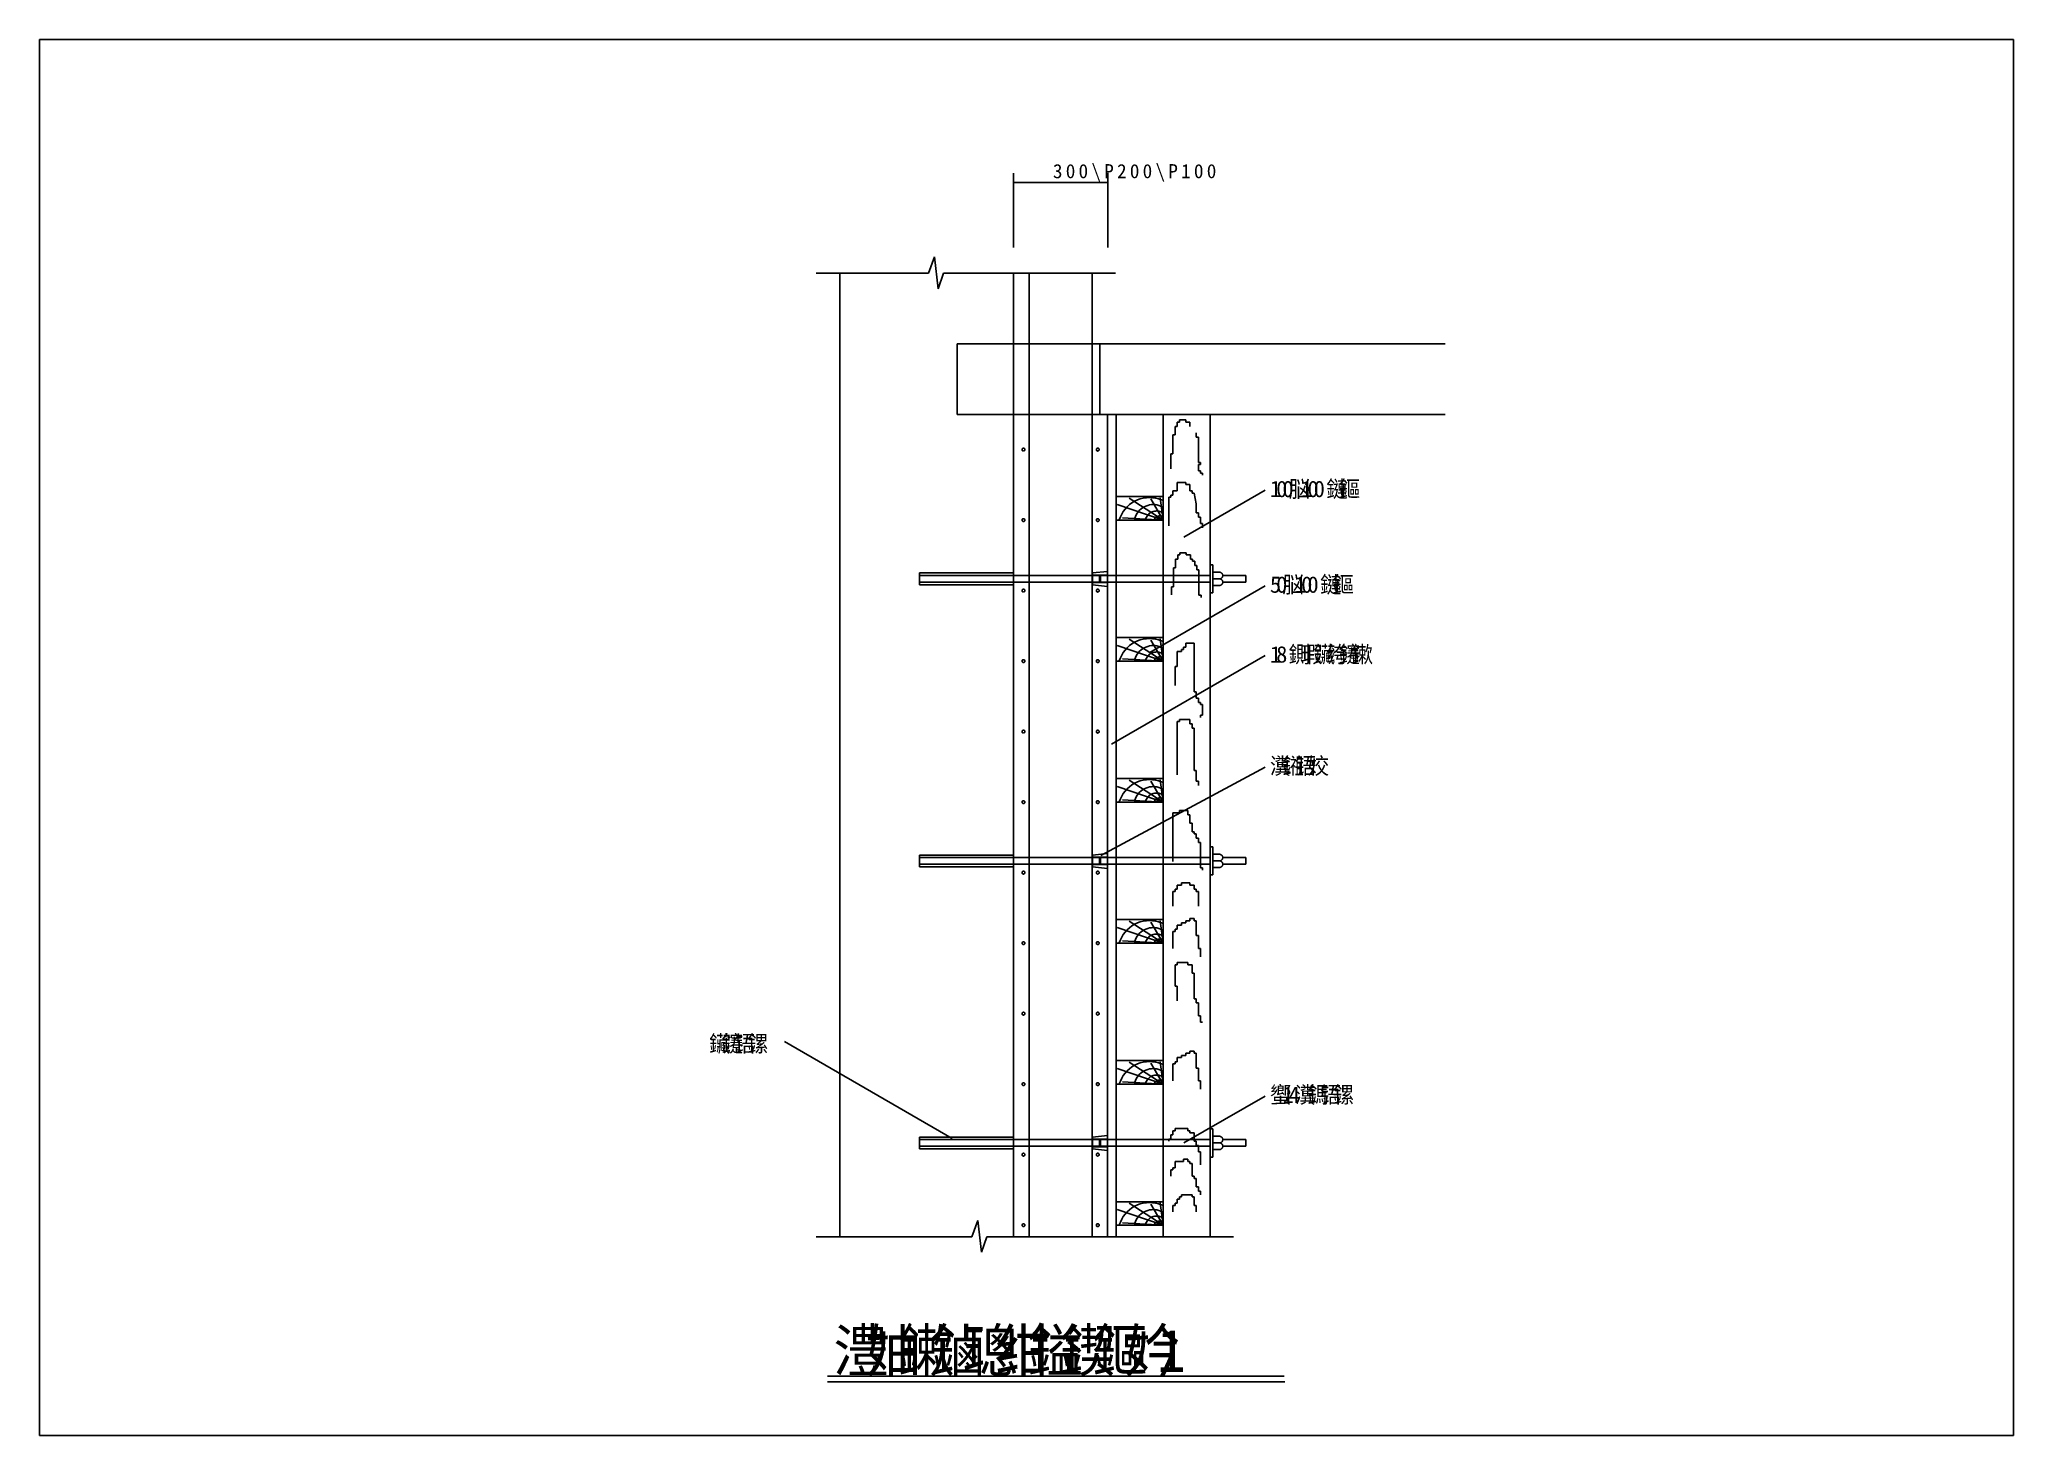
# Model space of a CAD drawing. Header units: metres. Extents: x 0 to 420, y 0 to 297.
import ezdxf

# ---------------------------------------------------------------- set-up
doc = ezdxf.new("R2010")
doc.units = ezdxf.units.M

msp = doc.modelspace()

# ---------------------------------------------------------------- texts
for s, height, p in [('3', 3, (215.62, 267.49)), ('0', 3, (218.35, 267.49)), ('0', 3, (221.07, 267.49)), ('\\', 3, (223.8, 267.49)), ('P', 3, (226.53, 267.49)), ('2', 3, (229.26, 267.49)), ('0', 3, (231.98, 267.49)), ('0', 3, (234.71, 267.49)), ('\\', 3, (237.44, 267.49)), ('P', 3, (240.17, 267.49)), ('1', 3, (242.89, 267.49)), ('0', 3, (245.62, 267.49)), ('0', 3, (248.35, 267.49)), ('1', 3.5, (261.79, 199.63)), ('0', 3.5, (263.12, 199.63)), ('0', 3.5, (264.45, 199.63)), ('脳', 3.5, (265.78, 199.63)), ('1', 3.5, (268.45, 199.63)), ('0', 3.5, (269.78, 199.63)), ('0', 3.5, (271.11, 199.63)), ('鏈', 3.5, (273.77, 199.63)), ('鏂', 3.5, (276.44, 199.63)), ('5', 3.5, (261.79, 179.29)), ('0', 3.5, (263.12, 179.29)), ('脳', 3.5, (264.45, 179.29)), ('1', 3.5, (267.12, 179.29)), ('0', 3.5, (268.45, 179.29)), ('0', 3.5, (269.78, 179.29)), ('鏈', 3.5, (272.44, 179.29)), ('鏂', 3.5, (275.11, 179.29)), ('鍘', 3.5, (265.78, 164.44)), ('瑕', 3.5, (268.45, 164.44)), ('鑶', 3.5, (271.11, 164.44)), ('绔', 3.5, (273.77, 164.44)), ('鑳', 3.5, (276.44, 164.44)), ('鏉', 3.5, (279.1, 164.44)), ('1', 3.5, (261.79, 164.44)), ('8', 3.5, (263.12, 164.44)), ('瀵', 3.5, (261.79, 140.72)), ('鎺', 3.5, (264.45, 140.72)), ('铻', 3.5, (267.12, 140.72)), ('姣', 3.5, (269.78, 140.72)), ('鑶', 3.5, (142.48, 81.61)), ('鑳', 3.5, (145.14, 81.61)), ('铻', 3.5, (147.8, 81.61)), ('鏍', 3.5, (150.47, 81.61)), ('蠁', 3.5, (261.79, 70.75)), ('1', 3.5, (264.45, 70.75)), ('4', 3.5, (265.78, 70.75)), ('瀵', 3.5, (267.12, 70.75)), ('鎷', 3.5, (269.78, 70.75)), ('铻', 3.5, (272.44, 70.75)), ('鏍', 3.5, (275.11, 70.75)), ('澧', 9.05, (168.88, 13.54)), ('妯', 9.05, (175.77, 13.54)), ('鏉', 9.05, (182.65, 13.54)), ('鏀', 9.05, (189.54, 13.54)), ('璁', 9.05, (196.43, 13.54)), ('绀', 9.05, (203.32, 13.54)), ('鎰', 9.05, (210.21, 13.54)), ('鍥', 9.05, (217.1, 13.54)), ('鏂', 9.05, (223.99, 13.54)), ('妗', 9.05, (230.87, 13.54)), ('1', 9.05, (237.76, 13.54))]:
    msp.add_text(s, height=height).set_placement(p)

# ---------------------------------------------------------------- linework, layer by layer
for p, q in [((420, 297), (0, 297)), ((0, 297), (0, 0)), ((420, 0), (420, 297)), ((207.25, 252.75), (207.25, 268.58)), ((207.25, 266.58), (227.32, 266.58)), ((227.32, 252.75), (227.32, 268.58)), ((189.14, 247.25), (190.44, 250.77)), ((190.44, 250.77), (191.24, 243.98)), ((165.25, 247.25), (189.14, 247.25)), ((170.25, 247.25), (170.25, 42.25)), ((191.24, 243.98), (192.36, 247.25)), ((228.95, 247.25), (192.36, 247.25)), ((207.25, 247.25), (207.25, 42.25)), ((210.55, 247.25), (210.55, 42.25)), ((223.95, 247.25), (223.95, 42.25)), ((195.25, 232.25), (195.25, 217.25)), ((207.25, 232.25), (195.25, 232.25)), ((207.25, 232.25), (225.6, 232.25)), ((225.6, 217.25), (225.6, 232.25)), ((225.6, 232.25), (299.05, 232.25)), ((207.25, 217.25), (195.25, 217.25)), ((225.6, 217.25), (207.25, 217.25)), ((225.6, 217.25), (299.05, 217.25)), ((227.25, 217.25), (227.25, 42.25)), ((229.05, 217.25), (229.05, 42.25)), ((239.05, 217.25), (239.05, 42.25)), ((241.61, 212.88), (241.61, 214.69)), ((241.61, 214.69), (242.06, 214.69)), ((242.06, 215.59), (242.52, 215.59)), ((242.06, 214.69), (242.06, 215.59)), ((242.52, 216.05), (243.87, 216.05)), ((242.52, 215.59), (242.52, 216.05)), ((243.87, 216.05), (243.87, 215.59)), ((243.87, 215.59), (244.77, 215.59)), ((244.77, 215.59), (244.77, 214.69)), ((249.05, 217.25), (249.05, 42.25)), ((241.16, 212.88), (241.61, 212.88)), ((241.16, 208.82), (241.16, 212.88)), ((246.13, 213.33), (246.13, 212.43)), ((246.13, 212.43), (246.58, 212.43)), ((246.58, 212.43), (246.58, 207.01)), ((240.71, 205.65), (240.71, 208.82)), ((240.71, 208.82), (241.16, 208.82)), ((246.58, 207.01), (247.03, 207.01)), ((246.58, 206.56), (246.58, 205.2)), ((247.03, 206.56), (246.58, 206.56)), ((247.03, 207.01), (247.03, 206.56)), ((242.06, 202.77), (243.87, 202.77)), ((242.06, 200.97), (242.06, 202.77)), ((243.87, 202.77), (243.87, 202.32)), ((243.87, 202.32), (244.77, 202.32)), ((244.77, 202.32), (244.77, 200.97)), ((246.58, 205.2), (247.03, 205.2)), ((247.03, 205.2), (247.03, 204.75)), ((247.03, 204.75), (247.48, 204.75)), ((247.48, 204.75), (247.48, 204.3)), ((229.05, 199.75), (229.05, 194.75)), ((239.05, 199.75), (229.05, 199.75)), ((239.05, 194.75), (229.31, 198.05)), ((239.05, 194.75), (231.84, 199.43)), ((239.05, 194.75), (236.44, 199.24)), ((239.05, 194.75), (238.47, 199.47)), ((239.05, 199.75), (239.05, 194.75)), ((240.26, 198.19), (240.26, 199.61)), ((240.26, 199.61), (240.71, 199.61)), ((240.26, 193.5), (240.26, 198.19)), ((240.71, 199.61), (240.71, 200.06)), ((240.71, 200.06), (241.16, 200.06)), ((241.16, 200.97), (242.06, 200.97)), ((241.16, 200.06), (241.16, 200.97)), ((243.46, 191.11), (260.78, 201.11)), ((244.77, 200.97), (245.22, 200.97)), ((245.22, 200.97), (245.22, 200.51)), ((245.22, 200.51), (245.67, 200.51)), ((245.67, 200.51), (246.13, 198.19)), ((246.13, 198.19), (246.13, 196.28)), ((239.05, 194.75), (229.05, 194.75)), ((239.05, 194.75), (230.39, 195.26)), ((246.13, 196.28), (246.58, 196.28)), ((246.58, 196.28), (246.58, 195.37)), ((246.58, 195.37), (247.03, 195.37)), ((247.03, 195.37), (247.03, 194.02)), ((247.03, 194.02), (247.48, 194.02)), ((247.48, 194.02), (247.48, 193.11)), ((241.73, 184.63), (241.73, 186.44)), ((241.73, 186.44), (242.18, 186.44)), ((242.18, 187.34), (242.63, 187.34)), ((242.18, 186.44), (242.18, 187.34)), ((242.63, 187.8), (243.98, 187.8)), ((242.63, 187.34), (242.63, 187.8)), ((243.98, 187.8), (243.98, 187.34)), ((243.98, 187.34), (244.88, 187.34)), ((244.88, 187.34), (244.88, 186.44)), ((244.88, 186.44), (245.34, 186.44)), ((245.34, 186.44), (245.34, 185.99)), ((245.34, 185.99), (245.79, 185.99)), ((245.79, 185.99), (245.79, 185.08)), ((245.79, 185.08), (246.24, 185.08)), ((246.24, 185.08), (246.24, 184.18)), ((249.05, 179.25), (249.05, 185.25)), ((249.65, 185.25), (249.05, 185.25)), ((249.65, 179.25), (249.65, 185.25)), ((207.25, 183.5), (187.25, 183.5)), ((187.25, 183.5), (187.25, 181)), ((225.55, 182.95), (187.25, 182.95)), ((225.55, 181.55), (187.25, 181.55)), ((207.25, 181), (187.25, 181)), ((224.05, 183.5), (227.25, 183.85)), ((224.05, 181), (224.05, 183.5)), ((224.05, 183.05), (227.25, 183.05)), ((224.05, 181.45), (227.25, 181.45)), ((227.25, 180.65), (224.05, 181)), ((225.55, 183.05), (225.55, 181.45)), ((225.75, 183.05), (225.75, 181.45)), ((249.05, 182.95), (225.75, 182.95)), ((249.05, 181.55), (225.75, 181.55)), ((227.25, 183.85), (227.25, 180.65)), ((236.22, 166.59), (260.78, 180.77)), ((241.27, 184.63), (241.73, 184.63)), ((241.27, 180.57), (241.27, 184.63)), ((246.24, 184.18), (246.69, 184.18)), ((246.69, 184.18), (246.69, 178.76)), ((251.05, 183.65), (249.65, 183.65)), ((251.05, 182.25), (249.65, 182.25)), ((251.05, 180.85), (249.65, 180.85)), ((256.65, 182.95), (251.75, 182.95)), ((256.65, 181.55), (251.75, 181.55)), ((256.65, 181.55), (256.65, 182.95)), ((240.82, 180.57), (241.27, 180.57)), ((240.82, 178.87), (240.82, 180.57)), ((246.69, 178.76), (247.14, 178.76)), ((247.14, 178.76), (247.14, 178.31)), ((249.65, 179.25), (249.05, 179.25)), ((239.05, 169.75), (229.05, 169.75)), ((229.05, 169.75), (229.05, 164.75)), ((239.05, 164.75), (229.31, 168.05)), ((239.05, 164.75), (231.84, 169.43)), ((239.05, 164.75), (236.44, 169.24)), ((239.05, 164.75), (238.47, 169.47)), ((239.05, 169.75), (239.05, 164.75)), ((243.87, 167.69), (243.87, 168.6)), ((243.87, 168.6), (245.67, 168.6)), ((245.67, 168.6), (245.67, 158.2)), ((228.09, 147.05), (260.78, 165.92)), ((239.05, 164.75), (229.05, 164.75)), ((239.05, 164.75), (230.39, 165.26)), ((242.06, 163.62), (242.06, 166.79)), ((242.06, 166.79), (242.97, 166.79)), ((242.97, 167.24), (243.42, 167.24)), ((242.97, 166.79), (242.97, 167.24)), ((243.42, 167.69), (243.87, 167.69)), ((243.42, 167.24), (243.42, 167.69)), ((241.61, 163.62), (242.06, 163.62)), ((241.61, 159.56), (241.61, 163.62)), ((245.67, 158.2), (246.13, 158.2)), ((246.13, 158.2), (246.13, 156.85)), ((246.13, 156.85), (246.58, 156.85)), ((246.58, 156.85), (246.58, 155.94)), ((246.58, 155.94), (247.03, 155.94)), ((247.03, 155.94), (247.03, 155.49)), ((247.03, 155.49), (247.48, 155.49)), ((247.48, 155.49), (247.48, 153.23)), ((242.06, 140.58), (242.06, 151.88)), ((242.06, 151.88), (242.52, 151.88)), ((242.52, 151.88), (242.52, 152.33)), ((242.52, 152.33), (244.77, 152.33)), ((244.77, 152.33), (244.77, 151.43)), ((244.77, 151.43), (245.22, 151.43)), ((245.22, 151.43), (245.22, 150.52)), ((247.48, 153.23), (247.03, 153.23)), ((247.03, 153.23), (247.03, 152.78)), ((245.22, 150.52), (245.67, 150.52)), ((245.67, 150.52), (245.67, 141.48)), ((225.78, 123.39), (260.78, 142.2)), ((229.05, 139.75), (229.05, 134.75)), ((239.05, 139.75), (229.05, 139.75)), ((239.05, 134.75), (231.84, 139.43)), ((239.05, 134.75), (236.44, 139.24)), ((239.05, 134.75), (238.47, 139.47)), ((239.05, 139.75), (239.05, 134.75)), ((245.67, 141.48), (246.13, 141.48)), ((246.13, 141.48), (246.13, 139.23)), ((246.13, 139.23), (246.58, 139.23)), ((246.58, 139.23), (246.58, 138.32)), ((239.05, 134.75), (229.05, 134.75)), ((239.05, 134.75), (229.31, 138.05)), ((239.05, 134.75), (230.39, 135.26)), ((241.16, 122.1), (241.16, 132.5)), ((241.16, 132.5), (242.52, 132.5)), ((242.52, 132.95), (244.32, 132.95)), ((242.52, 132.5), (242.52, 132.95)), ((244.32, 132.95), (244.32, 132.05)), ((244.32, 132.05), (244.77, 132.05)), ((244.77, 132.05), (244.77, 130.24)), ((244.77, 130.24), (245.22, 130.24)), ((245.22, 130.24), (245.22, 128.43)), ((245.22, 128.43), (245.67, 128.43)), ((245.67, 128.43), (245.67, 127.98)), ((245.67, 127.98), (246.13, 127.98)), ((246.13, 127.98), (246.13, 127.07)), ((246.13, 127.07), (246.58, 127.07)), ((246.58, 127.07), (246.58, 126.17)), ((246.58, 126.17), (247.03, 126.17)), ((247.03, 126.17), (247.03, 120.75)), ((187.25, 123.5), (187.25, 121)), ((207.25, 123.5), (187.25, 123.5)), ((225.55, 122.95), (187.25, 122.95)), ((224.05, 123.5), (227.25, 123.85)), ((224.05, 121), (224.05, 123.5)), ((224.05, 123.05), (227.25, 123.05)), ((225.55, 123.05), (225.55, 121.45)), ((225.75, 123.05), (225.75, 121.45)), ((249.05, 122.95), (225.75, 122.95)), ((227.25, 123.85), (227.25, 120.65)), ((249.05, 119.25), (249.05, 125.25)), ((249.65, 125.25), (249.05, 125.25)), ((249.65, 119.25), (249.65, 125.25)), ((251.05, 123.65), (249.65, 123.65)), ((251.05, 122.25), (249.65, 122.25)), ((256.65, 122.95), (251.75, 122.95)), ((256.65, 121.55), (256.65, 122.95)), ((225.55, 121.55), (187.25, 121.55)), ((207.25, 121), (187.25, 121)), ((224.05, 121.45), (227.25, 121.45)), ((227.25, 120.65), (224.05, 121)), ((249.05, 121.55), (225.75, 121.55)), ((247.03, 120.75), (247.48, 120.75)), ((247.48, 120.75), (247.48, 120.3)), ((249.65, 119.25), (249.05, 119.25)), ((251.05, 120.85), (249.65, 120.85)), ((256.65, 121.55), (251.75, 121.55)), ((241.16, 112.61), (241.16, 115.77)), ((241.16, 115.77), (241.61, 115.77)), ((241.61, 116.22), (242.06, 116.22)), ((241.61, 115.77), (241.61, 116.22)), ((242.06, 116.22), (242.06, 117.12)), ((242.06, 117.12), (242.97, 117.12)), ((242.97, 117.12), (242.97, 117.58)), ((242.97, 117.58), (244.77, 117.58)), ((244.77, 117.58), (244.77, 117.12)), ((244.77, 117.12), (245.67, 117.12)), ((245.67, 117.12), (245.67, 116.22)), ((245.67, 116.22), (246.13, 116.22)), ((246.13, 116.22), (246.13, 115.77)), ((246.13, 115.77), (246.58, 115.77)), ((246.58, 115.77), (246.58, 112.61)), ((229.05, 109.75), (229.05, 104.75)), ((239.05, 109.75), (229.05, 109.75)), ((239.05, 104.75), (231.84, 109.43)), ((239.05, 104.75), (236.44, 109.24)), ((239.05, 104.75), (238.47, 109.47)), ((239.05, 109.75), (239.05, 104.75)), ((243.87, 109.06), (243.87, 109.51)), ((243.87, 109.51), (244.77, 109.51)), ((244.77, 109.97), (245.67, 109.97)), ((244.77, 109.51), (244.77, 109.97)), ((245.67, 109.97), (245.67, 109.51)), ((245.67, 109.51), (246.13, 109.51)), ((246.13, 109.51), (246.13, 106.35)), ((239.05, 104.75), (229.31, 108.05)), ((239.05, 104.75), (230.39, 105.26)), ((241.16, 106.8), (241.16, 107.26)), ((241.16, 107.26), (241.61, 107.26)), ((241.16, 103.64), (241.16, 106.8)), ((241.61, 107.71), (242.06, 107.71)), ((241.61, 107.26), (241.61, 107.71)), ((242.06, 108.61), (242.97, 108.61)), ((242.06, 107.71), (242.06, 108.61)), ((242.97, 109.06), (243.87, 109.06)), ((242.97, 108.61), (242.97, 109.06)), ((246.13, 106.35), (246.58, 106.35)), ((246.58, 106.35), (246.58, 103.64)), ((239.05, 104.75), (229.05, 104.75)), ((246.58, 103.64), (247.03, 103.64)), ((247.03, 103.64), (247.03, 101.83)), ((241.61, 95.63), (241.61, 100.15)), ((241.61, 100.15), (242.06, 100.15)), ((242.06, 100.15), (242.06, 100.6)), ((242.06, 100.6), (244.32, 100.6)), ((244.32, 100.6), (244.32, 100.15)), ((244.32, 100.15), (245.22, 100.15)), ((245.22, 100.15), (245.22, 98.35)), ((245.22, 98.35), (245.67, 98.35)), ((245.67, 98.35), (245.67, 92.92)), ((242.06, 95.63), (241.61, 95.63)), ((242.06, 92.47), (242.06, 95.63)), ((245.67, 92.92), (246.13, 92.92)), ((246.13, 92.92), (246.13, 92.02)), ((246.13, 92.02), (246.58, 92.02)), ((246.58, 92.02), (246.58, 89.31)), ((246.58, 89.31), (247.03, 89.31)), ((247.03, 89.31), (247.03, 87.95)), ((247.03, 87.95), (247.48, 87.95)), ((194.2, 63.21), (158.53, 83.8)), ((242.06, 79.52), (242.06, 80.43)), ((242.06, 80.43), (242.97, 80.43)), ((242.97, 80.43), (242.97, 80.88)), ((242.97, 80.88), (243.87, 80.88)), ((243.87, 81.33), (244.77, 81.33)), ((243.87, 80.88), (243.87, 81.33)), ((244.77, 81.33), (244.77, 81.78)), ((244.77, 81.78), (245.67, 81.78)), ((245.67, 81.78), (245.67, 81.33)), ((245.67, 81.33), (246.13, 81.33)), ((246.13, 81.33), (246.13, 78.17)), ((229.05, 79.75), (229.05, 74.75)), ((239.05, 79.75), (229.05, 79.75)), ((239.05, 74.75), (229.31, 78.05)), ((239.05, 74.75), (231.84, 79.43)), ((239.05, 74.75), (236.44, 79.24)), ((239.05, 74.75), (238.47, 79.47)), ((239.05, 79.75), (239.05, 74.75)), ((241.16, 78.62), (241.16, 79.07)), ((241.16, 79.07), (241.61, 79.07)), ((241.16, 75.46), (241.16, 78.62)), ((241.61, 79.52), (242.06, 79.52)), ((241.61, 79.07), (241.61, 79.52)), ((246.13, 78.17), (246.58, 78.17)), ((246.58, 78.17), (246.58, 75.46)), ((239.05, 74.75), (229.05, 74.75)), ((239.05, 74.75), (230.39, 75.26)), ((243.5, 62.25), (260.78, 72.23)), ((246.58, 75.46), (247.03, 75.46)), ((247.03, 75.46), (247.03, 73.65)), ((207.25, 63.5), (187.25, 63.5)), ((187.25, 63.5), (187.25, 61)), ((224.05, 63.5), (227.25, 63.85)), ((224.05, 61), (224.05, 63.5)), ((224.05, 63.05), (227.25, 63.05)), ((225.55, 63.05), (225.55, 61.45)), ((225.75, 63.05), (225.75, 61.45)), ((227.25, 63.85), (227.25, 60.65)), ((240.26, 63.04), (240.71, 63.04)), ((240.26, 62.59), (240.26, 63.04)), ((240.71, 63.95), (241.16, 63.95)), ((240.71, 63.04), (240.71, 63.95)), ((241.16, 63.95), (241.16, 64.85)), ((241.16, 64.85), (241.61, 64.85)), ((241.61, 65.3), (244.32, 65.3)), ((241.61, 64.85), (241.61, 65.3)), ((244.32, 65.3), (244.32, 64.85)), ((244.32, 64.85), (244.77, 64.85)), ((244.77, 64.85), (244.77, 64.4)), ((244.77, 64.4), (245.67, 64.4)), ((245.67, 64.4), (245.67, 62.59)), ((249.05, 59.25), (249.05, 65.25)), ((249.65, 65.25), (249.05, 65.25)), ((249.65, 59.25), (249.65, 65.25)), ((251.05, 63.65), (249.65, 63.65)), ((225.55, 62.95), (187.25, 62.95)), ((225.55, 61.55), (187.25, 61.55)), ((207.25, 61), (187.25, 61)), ((224.05, 61.45), (227.25, 61.45)), ((227.25, 60.65), (224.05, 61)), ((249.05, 62.95), (225.75, 62.95)), ((249.05, 61.55), (225.75, 61.55)), ((245.67, 62.59), (246.13, 62.59)), ((246.13, 62.59), (246.13, 61.69)), ((246.13, 61.69), (246.58, 61.69)), ((246.58, 61.69), (246.58, 60.33)), ((246.58, 60.33), (247.03, 60.33)), ((247.03, 60.33), (247.03, 57.62)), ((249.65, 59.25), (249.05, 59.25)), ((251.05, 62.25), (249.65, 62.25)), ((251.05, 60.85), (249.65, 60.85)), ((256.65, 62.95), (251.75, 62.95)), ((256.65, 61.55), (251.75, 61.55)), ((256.65, 61.55), (256.65, 62.95)), ((240.71, 56.51), (241.16, 56.51)), ((240.71, 55.15), (240.71, 56.51)), ((241.16, 56.96), (241.61, 56.96)), ((241.16, 56.51), (241.16, 56.96)), ((241.61, 56.96), (241.61, 58.32)), ((241.61, 58.32), (243.42, 58.32)), ((243.42, 58.32), (243.42, 58.77)), ((243.42, 58.77), (244.32, 58.77)), ((244.32, 58.77), (244.32, 58.32)), ((244.32, 58.32), (244.77, 58.32)), ((244.77, 58.32), (244.77, 57.86)), ((244.77, 57.86), (245.22, 57.86)), ((245.22, 57.86), (245.22, 55.15)), ((245.22, 55.15), (245.67, 55.15)), ((245.67, 55.15), (245.67, 54.7)), ((245.67, 54.7), (246.13, 54.7)), ((246.13, 54.7), (246.13, 52.89)), ((242.52, 50.3), (242.52, 50.76)), ((242.52, 50.76), (242.97, 50.76)), ((242.97, 50.76), (242.97, 51.21)), ((242.97, 51.21), (245.22, 51.21)), ((245.22, 51.21), (245.22, 50.76)), ((245.22, 50.76), (245.68, 50.76)), ((245.68, 50.76), (245.68, 48.95)), ((246.13, 52.89), (246.58, 52.89)), ((246.58, 52.89), (246.58, 51.99)), ((246.58, 51.99), (247.03, 51.99)), ((247.03, 51.99), (247.03, 51.21)), ((239.05, 49.75), (229.05, 49.75)), ((229.05, 49.75), (229.05, 44.75)), ((239.05, 44.75), (229.31, 48.05)), ((239.05, 44.75), (231.84, 49.43)), ((239.05, 44.75), (236.44, 49.24)), ((239.05, 44.75), (238.47, 49.47)), ((239.05, 49.75), (239.05, 44.75)), ((241.16, 48.95), (241.61, 48.95)), ((241.16, 47.59), (241.16, 48.95)), ((241.61, 49.4), (242.06, 49.4)), ((241.61, 48.95), (241.61, 49.4)), ((242.06, 49.4), (242.06, 50.3)), ((242.06, 50.3), (242.52, 50.3)), ((245.68, 48.95), (246.13, 48.95)), ((246.13, 48.95), (246.13, 47.59)), ((165.25, 42.25), (198.34, 42.25)), ((198.34, 42.25), (199.64, 45.77)), ((199.64, 45.77), (200.44, 38.98)), ((200.44, 38.98), (201.56, 42.25)), ((201.56, 42.25), (254.05, 42.25)), ((239.05, 44.75), (229.05, 44.75)), ((239.05, 44.75), (230.39, 45.26)), ((167.67, 12.6), (264.81, 12.6)), ((167.67, 11.41), (264.95, 11.41)), ((0, 0), (420, 0))]:
    msp.add_line(p, q)
for points in [[(209.65, 209.75), (209.65, 209.78), (209.65, 209.81), (209.64, 209.84), (209.63, 209.87), (209.62, 209.89), (209.6, 209.92), (209.59, 209.94), (209.57, 209.97), (209.55, 209.99), (209.52, 210), (209.5, 210.02), (209.47, 210.03), (209.44, 210.04), (209.41, 210.05), (209.38, 210.05), (209.35, 210.05), (209.33, 210.05), (209.3, 210.05), (209.27, 210.04), (209.24, 210.03), (209.21, 210.02), (209.19, 210), (209.16, 209.99), (209.14, 209.97), (209.12, 209.94), (209.11, 209.92), (209.09, 209.89), (209.08, 209.87), (209.07, 209.84), (209.06, 209.81), (209.06, 209.78), (209.05, 209.75), (209.05, 209.75)], [(225.45, 209.75), (225.45, 209.78), (225.45, 209.81), (225.44, 209.84), (225.43, 209.87), (225.42, 209.89), (225.4, 209.92), (225.39, 209.94), (225.37, 209.97), (225.35, 209.99), (225.32, 210), (225.3, 210.02), (225.27, 210.03), (225.24, 210.04), (225.21, 210.05), (225.18, 210.05), (225.15, 210.05), (225.13, 210.05), (225.1, 210.05), (225.07, 210.04), (225.04, 210.03), (225.01, 210.02), (224.99, 210), (224.96, 209.99), (224.94, 209.97), (224.92, 209.94), (224.91, 209.92), (224.89, 209.89), (224.88, 209.87), (224.87, 209.84), (224.86, 209.81), (224.86, 209.78), (224.85, 209.75), (224.85, 209.75)], [(209.05, 209.75), (209.06, 209.72), (209.06, 209.69), (209.07, 209.67), (209.08, 209.64), (209.09, 209.61), (209.11, 209.59), (209.12, 209.56), (209.14, 209.54), (209.16, 209.52), (209.19, 209.5), (209.21, 209.49), (209.24, 209.48), (209.27, 209.47), (209.3, 209.46), (209.33, 209.45), (209.35, 209.45), (209.38, 209.45), (209.41, 209.46), (209.44, 209.47), (209.47, 209.48), (209.5, 209.49), (209.52, 209.5), (209.55, 209.52), (209.57, 209.54), (209.59, 209.56), (209.6, 209.59), (209.62, 209.61), (209.63, 209.64), (209.64, 209.67), (209.65, 209.69), (209.65, 209.72), (209.65, 209.75), (209.65, 209.75)], [(224.85, 209.75), (224.86, 209.72), (224.86, 209.69), (224.87, 209.67), (224.88, 209.64), (224.89, 209.61), (224.91, 209.59), (224.92, 209.56), (224.94, 209.54), (224.96, 209.52), (224.99, 209.5), (225.01, 209.49), (225.04, 209.48), (225.07, 209.47), (225.1, 209.46), (225.13, 209.45), (225.15, 209.45), (225.18, 209.45), (225.21, 209.46), (225.24, 209.47), (225.27, 209.48), (225.3, 209.49), (225.32, 209.5), (225.35, 209.52), (225.37, 209.54), (225.39, 209.56), (225.4, 209.59), (225.42, 209.61), (225.43, 209.64), (225.44, 209.67), (225.45, 209.69), (225.45, 209.72), (225.45, 209.75), (225.45, 209.75)], [(239.05, 198.9), (238.72, 199.05), (238.1, 199.27), (237.46, 199.43), (236.81, 199.52), (236.16, 199.56), (235.5, 199.52), (234.85, 199.43), (234.21, 199.27), (233.6, 199.05), (233, 198.76), (232.44, 198.43), (231.91, 198.04), (231.42, 197.59), (230.98, 197.11), (230.59, 196.58), (230.25, 196.02), (229.97, 195.42), (229.75, 194.8), (229.74, 194.75)], [(239.05, 197.48), (238.89, 197.58), (238.52, 197.75), (238.15, 197.88), (237.76, 197.98), (237.36, 198.04), (236.96, 198.06), (236.56, 198.04), (236.16, 197.98), (235.78, 197.88), (235.4, 197.75), (235.04, 197.58), (234.69, 197.37), (234.37, 197.13), (234.07, 196.86), (233.81, 196.57), (233.57, 196.24), (233.36, 195.9), (233.19, 195.54), (233.05, 195.16), (232.96, 194.77), (232.95, 194.75)], [(209.65, 194.75), (209.65, 194.78), (209.65, 194.81), (209.64, 194.84), (209.63, 194.87), (209.62, 194.89), (209.6, 194.92), (209.59, 194.94), (209.57, 194.97), (209.55, 194.99), (209.52, 195), (209.5, 195.02), (209.47, 195.03), (209.44, 195.04), (209.41, 195.05), (209.38, 195.05), (209.35, 195.05), (209.33, 195.05), (209.3, 195.05), (209.27, 195.04), (209.24, 195.03), (209.21, 195.02), (209.19, 195), (209.16, 194.99), (209.14, 194.97), (209.12, 194.94), (209.11, 194.92), (209.09, 194.89), (209.08, 194.87), (209.07, 194.84), (209.06, 194.81), (209.06, 194.78), (209.05, 194.75), (209.05, 194.75)], [(209.05, 194.75), (209.06, 194.72), (209.06, 194.69), (209.07, 194.67), (209.08, 194.64), (209.09, 194.61), (209.11, 194.59), (209.12, 194.56), (209.14, 194.54), (209.16, 194.52), (209.19, 194.5), (209.21, 194.49), (209.24, 194.48), (209.27, 194.47), (209.3, 194.46), (209.33, 194.45), (209.35, 194.45), (209.38, 194.45), (209.41, 194.46), (209.44, 194.47), (209.47, 194.48), (209.5, 194.49), (209.52, 194.5), (209.55, 194.52), (209.57, 194.54), (209.59, 194.56), (209.6, 194.59), (209.62, 194.61), (209.63, 194.64), (209.64, 194.67), (209.65, 194.69), (209.65, 194.72), (209.65, 194.75), (209.65, 194.75)], [(225.45, 194.75), (225.45, 194.78), (225.45, 194.81), (225.44, 194.84), (225.43, 194.87), (225.42, 194.89), (225.4, 194.92), (225.39, 194.94), (225.37, 194.97), (225.35, 194.99), (225.32, 195), (225.3, 195.02), (225.27, 195.03), (225.24, 195.04), (225.21, 195.05), (225.18, 195.05), (225.15, 195.05), (225.13, 195.05), (225.1, 195.05), (225.07, 195.04), (225.04, 195.03), (225.01, 195.02), (224.99, 195), (224.96, 194.99), (224.94, 194.97), (224.92, 194.94), (224.91, 194.92), (224.89, 194.89), (224.88, 194.87), (224.87, 194.84), (224.86, 194.81), (224.86, 194.78), (224.85, 194.75), (224.85, 194.75)], [(224.85, 194.75), (224.86, 194.72), (224.86, 194.69), (224.87, 194.67), (224.88, 194.64), (224.89, 194.61), (224.91, 194.59), (224.92, 194.56), (224.94, 194.54), (224.96, 194.52), (224.99, 194.5), (225.01, 194.49), (225.04, 194.48), (225.07, 194.47), (225.1, 194.46), (225.13, 194.45), (225.15, 194.45), (225.18, 194.45), (225.21, 194.46), (225.24, 194.47), (225.27, 194.48), (225.3, 194.49), (225.32, 194.5), (225.35, 194.52), (225.37, 194.54), (225.39, 194.56), (225.4, 194.59), (225.42, 194.61), (225.43, 194.64), (225.44, 194.67), (225.45, 194.69), (225.45, 194.72), (225.45, 194.75), (225.45, 194.75)], [(239.05, 196.26), (239.03, 196.28), (238.82, 196.4), (238.61, 196.5), (238.38, 196.58), (238.15, 196.64), (237.91, 196.67), (237.67, 196.69), (237.43, 196.67), (237.2, 196.64), (236.97, 196.58), (236.74, 196.5), (236.52, 196.4), (236.32, 196.28), (236.13, 196.13), (235.95, 195.97), (235.79, 195.8), (235.65, 195.6), (235.52, 195.4), (235.42, 195.18), (235.34, 194.96), (235.29, 194.75)], [(239.05, 195.41), (239.04, 195.43), (238.93, 195.49), (238.82, 195.54), (238.7, 195.59), (238.58, 195.62), (238.46, 195.63), (238.33, 195.64), (238.21, 195.63), (238.09, 195.62), (237.97, 195.59), (237.85, 195.54), (237.74, 195.49), (237.63, 195.43), (237.53, 195.35), (237.44, 195.27), (237.36, 195.18), (237.28, 195.08), (237.22, 194.97), (237.17, 194.86), (237.13, 194.75)], [(251.05, 182.25), (251.12, 182.26), (251.19, 182.27), (251.26, 182.28), (251.32, 182.31), (251.38, 182.34), (251.44, 182.37), (251.5, 182.41), (251.55, 182.46), (251.6, 182.51), (251.64, 182.56), (251.67, 182.62), (251.7, 182.69), (251.72, 182.75), (251.74, 182.82), (251.75, 182.88), (251.75, 182.95), (251.75, 183.02), (251.74, 183.09), (251.72, 183.16), (251.7, 183.22), (251.67, 183.28), (251.64, 183.34), (251.6, 183.4), (251.55, 183.45), (251.5, 183.49), (251.44, 183.54), (251.38, 183.57), (251.32, 183.6), (251.26, 183.62), (251.19, 183.64), (251.12, 183.65), (251.05, 183.65), (251.05, 183.65)], [(251.05, 180.85), (251.12, 180.86), (251.19, 180.87), (251.26, 180.88), (251.32, 180.91), (251.38, 180.94), (251.44, 180.97), (251.5, 181.01), (251.55, 181.06), (251.6, 181.11), (251.64, 181.16), (251.67, 181.22), (251.7, 181.29), (251.72, 181.35), (251.74, 181.42), (251.75, 181.48), (251.75, 181.55), (251.75, 181.62), (251.74, 181.69), (251.72, 181.76), (251.7, 181.82), (251.67, 181.88), (251.64, 181.94), (251.6, 182), (251.55, 182.05), (251.5, 182.09), (251.44, 182.14), (251.38, 182.17), (251.32, 182.2), (251.26, 182.22), (251.19, 182.24), (251.12, 182.25), (251.05, 182.25), (251.05, 182.25)], [(209.65, 179.75), (209.65, 179.78), (209.65, 179.81), (209.64, 179.84), (209.63, 179.87), (209.62, 179.89), (209.6, 179.92), (209.59, 179.94), (209.57, 179.97), (209.55, 179.99), (209.52, 180), (209.5, 180.02), (209.47, 180.03), (209.44, 180.04), (209.41, 180.05), (209.38, 180.05), (209.35, 180.05), (209.33, 180.05), (209.3, 180.05), (209.27, 180.04), (209.24, 180.03), (209.21, 180.02), (209.19, 180), (209.16, 179.99), (209.14, 179.97), (209.12, 179.94), (209.11, 179.92), (209.09, 179.89), (209.08, 179.87), (209.07, 179.84), (209.06, 179.81), (209.06, 179.78), (209.05, 179.75), (209.05, 179.75)], [(209.05, 179.75), (209.06, 179.72), (209.06, 179.69), (209.07, 179.67), (209.08, 179.64), (209.09, 179.61), (209.11, 179.59), (209.12, 179.56), (209.14, 179.54), (209.16, 179.52), (209.19, 179.5), (209.21, 179.49), (209.24, 179.48), (209.27, 179.47), (209.3, 179.46), (209.33, 179.45), (209.35, 179.45), (209.38, 179.45), (209.41, 179.46), (209.44, 179.47), (209.47, 179.48), (209.5, 179.49), (209.52, 179.5), (209.55, 179.52), (209.57, 179.54), (209.59, 179.56), (209.6, 179.59), (209.62, 179.61), (209.63, 179.64), (209.64, 179.67), (209.65, 179.69), (209.65, 179.72), (209.65, 179.75), (209.65, 179.75)], [(225.45, 179.75), (225.45, 179.78), (225.45, 179.81), (225.44, 179.84), (225.43, 179.87), (225.42, 179.89), (225.4, 179.92), (225.39, 179.94), (225.37, 179.97), (225.35, 179.99), (225.32, 180), (225.3, 180.02), (225.27, 180.03), (225.24, 180.04), (225.21, 180.05), (225.18, 180.05), (225.15, 180.05), (225.13, 180.05), (225.1, 180.05), (225.07, 180.04), (225.04, 180.03), (225.01, 180.02), (224.99, 180), (224.96, 179.99), (224.94, 179.97), (224.92, 179.94), (224.91, 179.92), (224.89, 179.89), (224.88, 179.87), (224.87, 179.84), (224.86, 179.81), (224.86, 179.78), (224.85, 179.75), (224.85, 179.75)], [(224.85, 179.75), (224.86, 179.72), (224.86, 179.69), (224.87, 179.67), (224.88, 179.64), (224.89, 179.61), (224.91, 179.59), (224.92, 179.56), (224.94, 179.54), (224.96, 179.52), (224.99, 179.5), (225.01, 179.49), (225.04, 179.48), (225.07, 179.47), (225.1, 179.46), (225.13, 179.45), (225.15, 179.45), (225.18, 179.45), (225.21, 179.46), (225.24, 179.47), (225.27, 179.48), (225.3, 179.49), (225.32, 179.5), (225.35, 179.52), (225.37, 179.54), (225.39, 179.56), (225.4, 179.59), (225.42, 179.61), (225.43, 179.64), (225.44, 179.67), (225.45, 179.69), (225.45, 179.72), (225.45, 179.75), (225.45, 179.75)], [(239.05, 168.9), (238.72, 169.05), (238.1, 169.27), (237.46, 169.43), (236.81, 169.52), (236.16, 169.56), (235.5, 169.52), (234.85, 169.43), (234.21, 169.27), (233.6, 169.05), (233, 168.76), (232.44, 168.43), (231.91, 168.04), (231.42, 167.59), (230.98, 167.11), (230.59, 166.58), (230.25, 166.02), (229.97, 165.42), (229.75, 164.8), (229.74, 164.75)], [(239.05, 167.48), (238.89, 167.58), (238.52, 167.75), (238.15, 167.88), (237.76, 167.98), (237.36, 168.04), (236.96, 168.06), (236.56, 168.04), (236.16, 167.98), (235.78, 167.88), (235.4, 167.75), (235.04, 167.58), (234.69, 167.37), (234.37, 167.13), (234.07, 166.86), (233.81, 166.57), (233.57, 166.24), (233.36, 165.9), (233.19, 165.54), (233.05, 165.16), (232.96, 164.77), (232.95, 164.75)], [(209.65, 164.75), (209.65, 164.78), (209.65, 164.81), (209.64, 164.84), (209.63, 164.87), (209.62, 164.89), (209.6, 164.92), (209.59, 164.94), (209.57, 164.97), (209.55, 164.99), (209.52, 165), (209.5, 165.02), (209.47, 165.03), (209.44, 165.04), (209.41, 165.05), (209.38, 165.05), (209.35, 165.05), (209.33, 165.05), (209.3, 165.05), (209.27, 165.04), (209.24, 165.03), (209.21, 165.02), (209.19, 165), (209.16, 164.99), (209.14, 164.97), (209.12, 164.94), (209.11, 164.92), (209.09, 164.89), (209.08, 164.87), (209.07, 164.84), (209.06, 164.81), (209.06, 164.78), (209.05, 164.75), (209.05, 164.75)], [(209.05, 164.75), (209.06, 164.72), (209.06, 164.69), (209.07, 164.67), (209.08, 164.64), (209.09, 164.61), (209.11, 164.59), (209.12, 164.56), (209.14, 164.54), (209.16, 164.52), (209.19, 164.5), (209.21, 164.49), (209.24, 164.48), (209.27, 164.47), (209.3, 164.46), (209.33, 164.45), (209.35, 164.45), (209.38, 164.45), (209.41, 164.46), (209.44, 164.47), (209.47, 164.48), (209.5, 164.49), (209.52, 164.5), (209.55, 164.52), (209.57, 164.54), (209.59, 164.56), (209.6, 164.59), (209.62, 164.61), (209.63, 164.64), (209.64, 164.67), (209.65, 164.69), (209.65, 164.72), (209.65, 164.75), (209.65, 164.75)], [(225.45, 164.75), (225.45, 164.78), (225.45, 164.81), (225.44, 164.84), (225.43, 164.87), (225.42, 164.89), (225.4, 164.92), (225.39, 164.94), (225.37, 164.97), (225.35, 164.99), (225.32, 165), (225.3, 165.02), (225.27, 165.03), (225.24, 165.04), (225.21, 165.05), (225.18, 165.05), (225.15, 165.05), (225.13, 165.05), (225.1, 165.05), (225.07, 165.04), (225.04, 165.03), (225.01, 165.02), (224.99, 165), (224.96, 164.99), (224.94, 164.97), (224.92, 164.94), (224.91, 164.92), (224.89, 164.89), (224.88, 164.87), (224.87, 164.84), (224.86, 164.81), (224.86, 164.78), (224.85, 164.75), (224.85, 164.75)], [(224.85, 164.75), (224.86, 164.72), (224.86, 164.69), (224.87, 164.67), (224.88, 164.64), (224.89, 164.61), (224.91, 164.59), (224.92, 164.56), (224.94, 164.54), (224.96, 164.52), (224.99, 164.5), (225.01, 164.49), (225.04, 164.48), (225.07, 164.47), (225.1, 164.46), (225.13, 164.45), (225.15, 164.45), (225.18, 164.45), (225.21, 164.46), (225.24, 164.47), (225.27, 164.48), (225.3, 164.49), (225.32, 164.5), (225.35, 164.52), (225.37, 164.54), (225.39, 164.56), (225.4, 164.59), (225.42, 164.61), (225.43, 164.64), (225.44, 164.67), (225.45, 164.69), (225.45, 164.72), (225.45, 164.75), (225.45, 164.75)], [(239.05, 166.26), (239.03, 166.28), (238.82, 166.4), (238.61, 166.5), (238.38, 166.58), (238.15, 166.64), (237.91, 166.67), (237.67, 166.69), (237.43, 166.67), (237.2, 166.64), (236.97, 166.58), (236.74, 166.5), (236.52, 166.4), (236.32, 166.28), (236.13, 166.13), (235.95, 165.97), (235.79, 165.8), (235.65, 165.6), (235.52, 165.4), (235.42, 165.18), (235.34, 164.96), (235.29, 164.75)], [(239.05, 165.41), (239.04, 165.43), (238.93, 165.49), (238.82, 165.54), (238.7, 165.59), (238.58, 165.62), (238.46, 165.63), (238.33, 165.64), (238.21, 165.63), (238.09, 165.62), (237.97, 165.59), (237.85, 165.54), (237.74, 165.49), (237.63, 165.43), (237.53, 165.35), (237.44, 165.27), (237.36, 165.18), (237.28, 165.08), (237.22, 164.97), (237.17, 164.86), (237.13, 164.75)], [(209.65, 149.75), (209.65, 149.78), (209.65, 149.81), (209.64, 149.84), (209.63, 149.87), (209.62, 149.89), (209.6, 149.92), (209.59, 149.94), (209.57, 149.97), (209.55, 149.99), (209.52, 150), (209.5, 150.02), (209.47, 150.03), (209.44, 150.04), (209.41, 150.05), (209.38, 150.05), (209.35, 150.05), (209.33, 150.05), (209.3, 150.05), (209.27, 150.04), (209.24, 150.03), (209.21, 150.02), (209.19, 150), (209.16, 149.99), (209.14, 149.97), (209.12, 149.94), (209.11, 149.92), (209.09, 149.89), (209.08, 149.87), (209.07, 149.84), (209.06, 149.81), (209.06, 149.78), (209.05, 149.75), (209.05, 149.75)], [(209.05, 149.75), (209.06, 149.72), (209.06, 149.69), (209.07, 149.67), (209.08, 149.64), (209.09, 149.61), (209.11, 149.59), (209.12, 149.56), (209.14, 149.54), (209.16, 149.52), (209.19, 149.5), (209.21, 149.49), (209.24, 149.48), (209.27, 149.47), (209.3, 149.46), (209.33, 149.45), (209.35, 149.45), (209.38, 149.45), (209.41, 149.46), (209.44, 149.47), (209.47, 149.48), (209.5, 149.49), (209.52, 149.5), (209.55, 149.52), (209.57, 149.54), (209.59, 149.56), (209.6, 149.59), (209.62, 149.61), (209.63, 149.64), (209.64, 149.67), (209.65, 149.69), (209.65, 149.72), (209.65, 149.75), (209.65, 149.75)], [(225.45, 149.75), (225.45, 149.78), (225.45, 149.81), (225.44, 149.84), (225.43, 149.87), (225.42, 149.89), (225.4, 149.92), (225.39, 149.94), (225.37, 149.97), (225.35, 149.99), (225.32, 150), (225.3, 150.02), (225.27, 150.03), (225.24, 150.04), (225.21, 150.05), (225.18, 150.05), (225.15, 150.05), (225.13, 150.05), (225.1, 150.05), (225.07, 150.04), (225.04, 150.03), (225.01, 150.02), (224.99, 150), (224.96, 149.99), (224.94, 149.97), (224.92, 149.94), (224.91, 149.92), (224.89, 149.89), (224.88, 149.87), (224.87, 149.84), (224.86, 149.81), (224.86, 149.78), (224.85, 149.75), (224.85, 149.75)], [(224.85, 149.75), (224.86, 149.72), (224.86, 149.69), (224.87, 149.67), (224.88, 149.64), (224.89, 149.61), (224.91, 149.59), (224.92, 149.56), (224.94, 149.54), (224.96, 149.52), (224.99, 149.5), (225.01, 149.49), (225.04, 149.48), (225.07, 149.47), (225.1, 149.46), (225.13, 149.45), (225.15, 149.45), (225.18, 149.45), (225.21, 149.46), (225.24, 149.47), (225.27, 149.48), (225.3, 149.49), (225.32, 149.5), (225.35, 149.52), (225.37, 149.54), (225.39, 149.56), (225.4, 149.59), (225.42, 149.61), (225.43, 149.64), (225.44, 149.67), (225.45, 149.69), (225.45, 149.72), (225.45, 149.75), (225.45, 149.75)], [(239.05, 138.9), (238.72, 139.05), (238.1, 139.27), (237.46, 139.43), (236.81, 139.52), (236.16, 139.56), (235.5, 139.52), (234.85, 139.43), (234.21, 139.27), (233.6, 139.05), (233, 138.76), (232.44, 138.43), (231.91, 138.04), (231.42, 137.59), (230.98, 137.11), (230.59, 136.58), (230.25, 136.02), (229.97, 135.42), (229.75, 134.8), (229.74, 134.75)], [(209.65, 134.75), (209.65, 134.78), (209.65, 134.81), (209.64, 134.84), (209.63, 134.87), (209.62, 134.89), (209.6, 134.92), (209.59, 134.94), (209.57, 134.97), (209.55, 134.99), (209.52, 135), (209.5, 135.02), (209.47, 135.03), (209.44, 135.04), (209.41, 135.05), (209.38, 135.05), (209.35, 135.05), (209.33, 135.05), (209.3, 135.05), (209.27, 135.04), (209.24, 135.03), (209.21, 135.02), (209.19, 135), (209.16, 134.99), (209.14, 134.97), (209.12, 134.94), (209.11, 134.92), (209.09, 134.89), (209.08, 134.87), (209.07, 134.84), (209.06, 134.81), (209.06, 134.78), (209.05, 134.75), (209.05, 134.75)], [(209.05, 134.75), (209.06, 134.72), (209.06, 134.69), (209.07, 134.67), (209.08, 134.64), (209.09, 134.61), (209.11, 134.59), (209.12, 134.56), (209.14, 134.54), (209.16, 134.52), (209.19, 134.5), (209.21, 134.49), (209.24, 134.48), (209.27, 134.47), (209.3, 134.46), (209.33, 134.45), (209.35, 134.45), (209.38, 134.45), (209.41, 134.46), (209.44, 134.47), (209.47, 134.48), (209.5, 134.49), (209.52, 134.5), (209.55, 134.52), (209.57, 134.54), (209.59, 134.56), (209.6, 134.59), (209.62, 134.61), (209.63, 134.64), (209.64, 134.67), (209.65, 134.69), (209.65, 134.72), (209.65, 134.75), (209.65, 134.75)], [(225.45, 134.75), (225.45, 134.78), (225.45, 134.81), (225.44, 134.84), (225.43, 134.87), (225.42, 134.89), (225.4, 134.92), (225.39, 134.94), (225.37, 134.97), (225.35, 134.99), (225.32, 135), (225.3, 135.02), (225.27, 135.03), (225.24, 135.04), (225.21, 135.05), (225.18, 135.05), (225.15, 135.05), (225.13, 135.05), (225.1, 135.05), (225.07, 135.04), (225.04, 135.03), (225.01, 135.02), (224.99, 135), (224.96, 134.99), (224.94, 134.97), (224.92, 134.94), (224.91, 134.92), (224.89, 134.89), (224.88, 134.87), (224.87, 134.84), (224.86, 134.81), (224.86, 134.78), (224.85, 134.75), (224.85, 134.75)], [(224.85, 134.75), (224.86, 134.72), (224.86, 134.69), (224.87, 134.67), (224.88, 134.64), (224.89, 134.61), (224.91, 134.59), (224.92, 134.56), (224.94, 134.54), (224.96, 134.52), (224.99, 134.5), (225.01, 134.49), (225.04, 134.48), (225.07, 134.47), (225.1, 134.46), (225.13, 134.45), (225.15, 134.45), (225.18, 134.45), (225.21, 134.46), (225.24, 134.47), (225.27, 134.48), (225.3, 134.49), (225.32, 134.5), (225.35, 134.52), (225.37, 134.54), (225.39, 134.56), (225.4, 134.59), (225.42, 134.61), (225.43, 134.64), (225.44, 134.67), (225.45, 134.69), (225.45, 134.72), (225.45, 134.75), (225.45, 134.75)], [(239.05, 137.48), (238.89, 137.58), (238.52, 137.75), (238.15, 137.88), (237.76, 137.98), (237.36, 138.04), (236.96, 138.06), (236.56, 138.04), (236.16, 137.98), (235.78, 137.88), (235.4, 137.75), (235.04, 137.58), (234.69, 137.37), (234.37, 137.13), (234.07, 136.86), (233.81, 136.57), (233.57, 136.24), (233.36, 135.9), (233.19, 135.54), (233.05, 135.16), (232.96, 134.77), (232.95, 134.75)], [(239.05, 136.26), (239.03, 136.28), (238.82, 136.4), (238.61, 136.5), (238.38, 136.58), (238.15, 136.64), (237.91, 136.67), (237.67, 136.69), (237.43, 136.67), (237.2, 136.64), (236.97, 136.58), (236.74, 136.5), (236.52, 136.4), (236.32, 136.28), (236.13, 136.13), (235.95, 135.97), (235.79, 135.8), (235.65, 135.6), (235.52, 135.4), (235.42, 135.18), (235.34, 134.96), (235.29, 134.75)], [(239.05, 135.41), (239.04, 135.43), (238.93, 135.49), (238.82, 135.54), (238.7, 135.59), (238.58, 135.62), (238.46, 135.63), (238.33, 135.64), (238.21, 135.63), (238.09, 135.62), (237.97, 135.59), (237.85, 135.54), (237.74, 135.49), (237.63, 135.43), (237.53, 135.35), (237.44, 135.27), (237.36, 135.18), (237.28, 135.08), (237.22, 134.97), (237.17, 134.86), (237.13, 134.75)], [(251.05, 122.25), (251.12, 122.26), (251.19, 122.27), (251.26, 122.28), (251.32, 122.31), (251.38, 122.34), (251.44, 122.37), (251.5, 122.41), (251.55, 122.46), (251.6, 122.51), (251.64, 122.56), (251.67, 122.62), (251.7, 122.69), (251.72, 122.75), (251.74, 122.82), (251.75, 122.88), (251.75, 122.95), (251.75, 123.02), (251.74, 123.09), (251.72, 123.16), (251.7, 123.22), (251.67, 123.28), (251.64, 123.34), (251.6, 123.4), (251.55, 123.45), (251.5, 123.49), (251.44, 123.54), (251.38, 123.57), (251.32, 123.6), (251.26, 123.62), (251.19, 123.64), (251.12, 123.65), (251.05, 123.65), (251.05, 123.65)], [(251.05, 120.85), (251.12, 120.86), (251.19, 120.87), (251.26, 120.88), (251.32, 120.91), (251.38, 120.94), (251.44, 120.97), (251.5, 121.01), (251.55, 121.06), (251.6, 121.11), (251.64, 121.16), (251.67, 121.22), (251.7, 121.29), (251.72, 121.35), (251.74, 121.42), (251.75, 121.48), (251.75, 121.55), (251.75, 121.62), (251.74, 121.69), (251.72, 121.76), (251.7, 121.82), (251.67, 121.88), (251.64, 121.94), (251.6, 122), (251.55, 122.05), (251.5, 122.09), (251.44, 122.14), (251.38, 122.17), (251.32, 122.2), (251.26, 122.22), (251.19, 122.24), (251.12, 122.25), (251.05, 122.25), (251.05, 122.25)], [(209.65, 119.75), (209.65, 119.78), (209.65, 119.81), (209.64, 119.84), (209.63, 119.87), (209.62, 119.89), (209.6, 119.92), (209.59, 119.94), (209.57, 119.97), (209.55, 119.99), (209.52, 120), (209.5, 120.02), (209.47, 120.03), (209.44, 120.04), (209.41, 120.05), (209.38, 120.05), (209.35, 120.05), (209.33, 120.05), (209.3, 120.05), (209.27, 120.04), (209.24, 120.03), (209.21, 120.02), (209.19, 120), (209.16, 119.99), (209.14, 119.97), (209.12, 119.94), (209.11, 119.92), (209.09, 119.89), (209.08, 119.87), (209.07, 119.84), (209.06, 119.81), (209.06, 119.78), (209.05, 119.75), (209.05, 119.75)], [(209.05, 119.75), (209.06, 119.72), (209.06, 119.69), (209.07, 119.67), (209.08, 119.64), (209.09, 119.61), (209.11, 119.59), (209.12, 119.56), (209.14, 119.54), (209.16, 119.52), (209.19, 119.5), (209.21, 119.49), (209.24, 119.48), (209.27, 119.47), (209.3, 119.46), (209.33, 119.45), (209.35, 119.45), (209.38, 119.45), (209.41, 119.46), (209.44, 119.47), (209.47, 119.48), (209.5, 119.49), (209.52, 119.5), (209.55, 119.52), (209.57, 119.54), (209.59, 119.56), (209.6, 119.59), (209.62, 119.61), (209.63, 119.64), (209.64, 119.67), (209.65, 119.69), (209.65, 119.72), (209.65, 119.75), (209.65, 119.75)], [(225.45, 119.75), (225.45, 119.78), (225.45, 119.81), (225.44, 119.84), (225.43, 119.87), (225.42, 119.89), (225.4, 119.92), (225.39, 119.94), (225.37, 119.97), (225.35, 119.99), (225.32, 120), (225.3, 120.02), (225.27, 120.03), (225.24, 120.04), (225.21, 120.05), (225.18, 120.05), (225.15, 120.05), (225.13, 120.05), (225.1, 120.05), (225.07, 120.04), (225.04, 120.03), (225.01, 120.02), (224.99, 120), (224.96, 119.99), (224.94, 119.97), (224.92, 119.94), (224.91, 119.92), (224.89, 119.89), (224.88, 119.87), (224.87, 119.84), (224.86, 119.81), (224.86, 119.78), (224.85, 119.75), (224.85, 119.75)], [(224.85, 119.75), (224.86, 119.72), (224.86, 119.69), (224.87, 119.67), (224.88, 119.64), (224.89, 119.61), (224.91, 119.59), (224.92, 119.56), (224.94, 119.54), (224.96, 119.52), (224.99, 119.5), (225.01, 119.49), (225.04, 119.48), (225.07, 119.47), (225.1, 119.46), (225.13, 119.45), (225.15, 119.45), (225.18, 119.45), (225.21, 119.46), (225.24, 119.47), (225.27, 119.48), (225.3, 119.49), (225.32, 119.5), (225.35, 119.52), (225.37, 119.54), (225.39, 119.56), (225.4, 119.59), (225.42, 119.61), (225.43, 119.64), (225.44, 119.67), (225.45, 119.69), (225.45, 119.72), (225.45, 119.75), (225.45, 119.75)], [(239.05, 108.9), (238.72, 109.05), (238.1, 109.27), (237.46, 109.43), (236.81, 109.52), (236.16, 109.56), (235.5, 109.52), (234.85, 109.43), (234.21, 109.27), (233.6, 109.05), (233, 108.76), (232.44, 108.43), (231.91, 108.04), (231.42, 107.59), (230.98, 107.11), (230.59, 106.58), (230.25, 106.02), (229.97, 105.42), (229.75, 104.8), (229.74, 104.75)], [(209.65, 104.75), (209.65, 104.78), (209.65, 104.81), (209.64, 104.84), (209.63, 104.87), (209.62, 104.89), (209.6, 104.92), (209.59, 104.94), (209.57, 104.97), (209.55, 104.99), (209.52, 105), (209.5, 105.02), (209.47, 105.03), (209.44, 105.04), (209.41, 105.05), (209.38, 105.05), (209.35, 105.05), (209.33, 105.05), (209.3, 105.05), (209.27, 105.04), (209.24, 105.03), (209.21, 105.02), (209.19, 105), (209.16, 104.99), (209.14, 104.97), (209.12, 104.94), (209.11, 104.92), (209.09, 104.89), (209.08, 104.87), (209.07, 104.84), (209.06, 104.81), (209.06, 104.78), (209.05, 104.75), (209.05, 104.75)], [(225.45, 104.75), (225.45, 104.78), (225.45, 104.81), (225.44, 104.84), (225.43, 104.87), (225.42, 104.89), (225.4, 104.92), (225.39, 104.94), (225.37, 104.97), (225.35, 104.99), (225.32, 105), (225.3, 105.02), (225.27, 105.03), (225.24, 105.04), (225.21, 105.05), (225.18, 105.05), (225.15, 105.05), (225.13, 105.05), (225.1, 105.05), (225.07, 105.04), (225.04, 105.03), (225.01, 105.02), (224.99, 105), (224.96, 104.99), (224.94, 104.97), (224.92, 104.94), (224.91, 104.92), (224.89, 104.89), (224.88, 104.87), (224.87, 104.84), (224.86, 104.81), (224.86, 104.78), (224.85, 104.75), (224.85, 104.75)], [(239.05, 107.48), (238.89, 107.58), (238.52, 107.75), (238.15, 107.88), (237.76, 107.98), (237.36, 108.04), (236.96, 108.06), (236.56, 108.04), (236.16, 107.98), (235.78, 107.88), (235.4, 107.75), (235.04, 107.58), (234.69, 107.37), (234.37, 107.13), (234.07, 106.86), (233.81, 106.57), (233.57, 106.24), (233.36, 105.9), (233.19, 105.54), (233.05, 105.16), (232.96, 104.77), (232.95, 104.75)], [(239.05, 106.26), (239.03, 106.28), (238.82, 106.4), (238.61, 106.5), (238.38, 106.58), (238.15, 106.64), (237.91, 106.67), (237.67, 106.69), (237.43, 106.67), (237.2, 106.64), (236.97, 106.58), (236.74, 106.5), (236.52, 106.4), (236.32, 106.28), (236.13, 106.13), (235.95, 105.97), (235.79, 105.8), (235.65, 105.6), (235.52, 105.4), (235.42, 105.18), (235.34, 104.96), (235.29, 104.75)], [(239.05, 105.41), (239.04, 105.43), (238.93, 105.49), (238.82, 105.54), (238.7, 105.59), (238.58, 105.62), (238.46, 105.63), (238.33, 105.64), (238.21, 105.63), (238.09, 105.62), (237.97, 105.59), (237.85, 105.54), (237.74, 105.49), (237.63, 105.43), (237.53, 105.35), (237.44, 105.27), (237.36, 105.18), (237.28, 105.08), (237.22, 104.97), (237.17, 104.86), (237.13, 104.75)], [(209.05, 104.75), (209.06, 104.72), (209.06, 104.69), (209.07, 104.67), (209.08, 104.64), (209.09, 104.61), (209.11, 104.59), (209.12, 104.56), (209.14, 104.54), (209.16, 104.52), (209.19, 104.5), (209.21, 104.49), (209.24, 104.48), (209.27, 104.47), (209.3, 104.46), (209.33, 104.45), (209.35, 104.45), (209.38, 104.45), (209.41, 104.46), (209.44, 104.47), (209.47, 104.48), (209.5, 104.49), (209.52, 104.5), (209.55, 104.52), (209.57, 104.54), (209.59, 104.56), (209.6, 104.59), (209.62, 104.61), (209.63, 104.64), (209.64, 104.67), (209.65, 104.69), (209.65, 104.72), (209.65, 104.75), (209.65, 104.75)], [(224.85, 104.75), (224.86, 104.72), (224.86, 104.69), (224.87, 104.67), (224.88, 104.64), (224.89, 104.61), (224.91, 104.59), (224.92, 104.56), (224.94, 104.54), (224.96, 104.52), (224.99, 104.5), (225.01, 104.49), (225.04, 104.48), (225.07, 104.47), (225.1, 104.46), (225.13, 104.45), (225.15, 104.45), (225.18, 104.45), (225.21, 104.46), (225.24, 104.47), (225.27, 104.48), (225.3, 104.49), (225.32, 104.5), (225.35, 104.52), (225.37, 104.54), (225.39, 104.56), (225.4, 104.59), (225.42, 104.61), (225.43, 104.64), (225.44, 104.67), (225.45, 104.69), (225.45, 104.72), (225.45, 104.75), (225.45, 104.75)], [(209.65, 89.75), (209.65, 89.78), (209.65, 89.81), (209.64, 89.84), (209.63, 89.87), (209.62, 89.89), (209.6, 89.92), (209.59, 89.94), (209.57, 89.97), (209.55, 89.99), (209.52, 90), (209.5, 90.02), (209.47, 90.03), (209.44, 90.04), (209.41, 90.05), (209.38, 90.05), (209.35, 90.05), (209.33, 90.05), (209.3, 90.05), (209.27, 90.04), (209.24, 90.03), (209.21, 90.02), (209.19, 90), (209.16, 89.99), (209.14, 89.97), (209.12, 89.94), (209.11, 89.92), (209.09, 89.89), (209.08, 89.87), (209.07, 89.84), (209.06, 89.81), (209.06, 89.78), (209.05, 89.75), (209.05, 89.75)], [(209.05, 89.75), (209.06, 89.72), (209.06, 89.69), (209.07, 89.67), (209.08, 89.64), (209.09, 89.61), (209.11, 89.59), (209.12, 89.56), (209.14, 89.54), (209.16, 89.52), (209.19, 89.5), (209.21, 89.49), (209.24, 89.48), (209.27, 89.47), (209.3, 89.46), (209.33, 89.45), (209.35, 89.45), (209.38, 89.45), (209.41, 89.46), (209.44, 89.47), (209.47, 89.48), (209.5, 89.49), (209.52, 89.5), (209.55, 89.52), (209.57, 89.54), (209.59, 89.56), (209.6, 89.59), (209.62, 89.61), (209.63, 89.64), (209.64, 89.67), (209.65, 89.69), (209.65, 89.72), (209.65, 89.75), (209.65, 89.75)], [(225.45, 89.75), (225.45, 89.78), (225.45, 89.81), (225.44, 89.84), (225.43, 89.87), (225.42, 89.89), (225.4, 89.92), (225.39, 89.94), (225.37, 89.97), (225.35, 89.99), (225.32, 90), (225.3, 90.02), (225.27, 90.03), (225.24, 90.04), (225.21, 90.05), (225.18, 90.05), (225.15, 90.05), (225.13, 90.05), (225.1, 90.05), (225.07, 90.04), (225.04, 90.03), (225.01, 90.02), (224.99, 90), (224.96, 89.99), (224.94, 89.97), (224.92, 89.94), (224.91, 89.92), (224.89, 89.89), (224.88, 89.87), (224.87, 89.84), (224.86, 89.81), (224.86, 89.78), (224.85, 89.75), (224.85, 89.75)], [(224.85, 89.75), (224.86, 89.72), (224.86, 89.69), (224.87, 89.67), (224.88, 89.64), (224.89, 89.61), (224.91, 89.59), (224.92, 89.56), (224.94, 89.54), (224.96, 89.52), (224.99, 89.5), (225.01, 89.49), (225.04, 89.48), (225.07, 89.47), (225.1, 89.46), (225.13, 89.45), (225.15, 89.45), (225.18, 89.45), (225.21, 89.46), (225.24, 89.47), (225.27, 89.48), (225.3, 89.49), (225.32, 89.5), (225.35, 89.52), (225.37, 89.54), (225.39, 89.56), (225.4, 89.59), (225.42, 89.61), (225.43, 89.64), (225.44, 89.67), (225.45, 89.69), (225.45, 89.72), (225.45, 89.75), (225.45, 89.75)], [(239.05, 78.9), (238.72, 79.05), (238.1, 79.27), (237.46, 79.43), (236.81, 79.52), (236.16, 79.56), (235.5, 79.52), (234.85, 79.43), (234.21, 79.27), (233.6, 79.05), (233, 78.76), (232.44, 78.43), (231.91, 78.04), (231.42, 77.59), (230.98, 77.11), (230.59, 76.58), (230.25, 76.02), (229.97, 75.42), (229.75, 74.8), (229.74, 74.75)], [(239.05, 77.48), (238.89, 77.58), (238.52, 77.75), (238.15, 77.88), (237.76, 77.98), (237.36, 78.04), (236.96, 78.06), (236.56, 78.04), (236.16, 77.98), (235.78, 77.88), (235.4, 77.75), (235.04, 77.58), (234.69, 77.37), (234.37, 77.13), (234.07, 76.86), (233.81, 76.57), (233.57, 76.24), (233.36, 75.9), (233.19, 75.54), (233.05, 75.16), (232.96, 74.77), (232.95, 74.75)], [(239.05, 76.26), (239.03, 76.28), (238.82, 76.4), (238.61, 76.5), (238.38, 76.58), (238.15, 76.64), (237.91, 76.67), (237.67, 76.69), (237.43, 76.67), (237.2, 76.64), (236.97, 76.58), (236.74, 76.5), (236.52, 76.4), (236.32, 76.28), (236.13, 76.13), (235.95, 75.97), (235.79, 75.8), (235.65, 75.6), (235.52, 75.4), (235.42, 75.18), (235.34, 74.96), (235.29, 74.75)], [(239.05, 75.41), (239.04, 75.43), (238.93, 75.49), (238.82, 75.54), (238.7, 75.59), (238.58, 75.62), (238.46, 75.63), (238.33, 75.64), (238.21, 75.63), (238.09, 75.62), (237.97, 75.59), (237.85, 75.54), (237.74, 75.49), (237.63, 75.43), (237.53, 75.35), (237.44, 75.27), (237.36, 75.18), (237.28, 75.08), (237.22, 74.97), (237.17, 74.86), (237.13, 74.75)], [(209.65, 74.75), (209.65, 74.78), (209.65, 74.81), (209.64, 74.84), (209.63, 74.87), (209.62, 74.89), (209.6, 74.92), (209.59, 74.94), (209.57, 74.97), (209.55, 74.99), (209.52, 75), (209.5, 75.02), (209.47, 75.03), (209.44, 75.04), (209.41, 75.05), (209.38, 75.05), (209.35, 75.05), (209.33, 75.05), (209.3, 75.05), (209.27, 75.04), (209.24, 75.03), (209.21, 75.02), (209.19, 75), (209.16, 74.99), (209.14, 74.97), (209.12, 74.94), (209.11, 74.92), (209.09, 74.89), (209.08, 74.87), (209.07, 74.84), (209.06, 74.81), (209.06, 74.78), (209.05, 74.75), (209.05, 74.75)], [(209.05, 74.75), (209.06, 74.72), (209.06, 74.69), (209.07, 74.67), (209.08, 74.64), (209.09, 74.61), (209.11, 74.59), (209.12, 74.56), (209.14, 74.54), (209.16, 74.52), (209.19, 74.5), (209.21, 74.49), (209.24, 74.48), (209.27, 74.47), (209.3, 74.46), (209.33, 74.45), (209.35, 74.45), (209.38, 74.45), (209.41, 74.46), (209.44, 74.47), (209.47, 74.48), (209.5, 74.49), (209.52, 74.5), (209.55, 74.52), (209.57, 74.54), (209.59, 74.56), (209.6, 74.59), (209.62, 74.61), (209.63, 74.64), (209.64, 74.67), (209.65, 74.69), (209.65, 74.72), (209.65, 74.75), (209.65, 74.75)], [(225.45, 74.75), (225.45, 74.78), (225.45, 74.81), (225.44, 74.84), (225.43, 74.87), (225.42, 74.89), (225.4, 74.92), (225.39, 74.94), (225.37, 74.97), (225.35, 74.99), (225.32, 75), (225.3, 75.02), (225.27, 75.03), (225.24, 75.04), (225.21, 75.05), (225.18, 75.05), (225.15, 75.05), (225.13, 75.05), (225.1, 75.05), (225.07, 75.04), (225.04, 75.03), (225.01, 75.02), (224.99, 75), (224.96, 74.99), (224.94, 74.97), (224.92, 74.94), (224.91, 74.92), (224.89, 74.89), (224.88, 74.87), (224.87, 74.84), (224.86, 74.81), (224.86, 74.78), (224.85, 74.75), (224.85, 74.75)], [(224.85, 74.75), (224.86, 74.72), (224.86, 74.69), (224.87, 74.67), (224.88, 74.64), (224.89, 74.61), (224.91, 74.59), (224.92, 74.56), (224.94, 74.54), (224.96, 74.52), (224.99, 74.5), (225.01, 74.49), (225.04, 74.48), (225.07, 74.47), (225.1, 74.46), (225.13, 74.45), (225.15, 74.45), (225.18, 74.45), (225.21, 74.46), (225.24, 74.47), (225.27, 74.48), (225.3, 74.49), (225.32, 74.5), (225.35, 74.52), (225.37, 74.54), (225.39, 74.56), (225.4, 74.59), (225.42, 74.61), (225.43, 74.64), (225.44, 74.67), (225.45, 74.69), (225.45, 74.72), (225.45, 74.75), (225.45, 74.75)], [(251.05, 62.25), (251.12, 62.26), (251.19, 62.27), (251.26, 62.28), (251.32, 62.31), (251.38, 62.34), (251.44, 62.37), (251.5, 62.41), (251.55, 62.46), (251.6, 62.51), (251.64, 62.56), (251.67, 62.62), (251.7, 62.69), (251.72, 62.75), (251.74, 62.82), (251.75, 62.88), (251.75, 62.95), (251.75, 63.02), (251.74, 63.09), (251.72, 63.16), (251.7, 63.22), (251.67, 63.28), (251.64, 63.34), (251.6, 63.4), (251.55, 63.45), (251.5, 63.49), (251.44, 63.54), (251.38, 63.57), (251.32, 63.6), (251.26, 63.62), (251.19, 63.64), (251.12, 63.65), (251.05, 63.65), (251.05, 63.65)], [(209.65, 59.75), (209.65, 59.78), (209.65, 59.81), (209.64, 59.84), (209.63, 59.87), (209.62, 59.89), (209.6, 59.92), (209.59, 59.94), (209.57, 59.97), (209.55, 59.99), (209.52, 60), (209.5, 60.02), (209.47, 60.03), (209.44, 60.04), (209.41, 60.05), (209.38, 60.05), (209.35, 60.05), (209.33, 60.05), (209.3, 60.05), (209.27, 60.04), (209.24, 60.03), (209.21, 60.02), (209.19, 60), (209.16, 59.99), (209.14, 59.97), (209.12, 59.94), (209.11, 59.92), (209.09, 59.89), (209.08, 59.87), (209.07, 59.84), (209.06, 59.81), (209.06, 59.78), (209.05, 59.75), (209.05, 59.75)], [(209.05, 59.75), (209.06, 59.72), (209.06, 59.69), (209.07, 59.67), (209.08, 59.64), (209.09, 59.61), (209.11, 59.59), (209.12, 59.56), (209.14, 59.54), (209.16, 59.52), (209.19, 59.5), (209.21, 59.49), (209.24, 59.48), (209.27, 59.47), (209.3, 59.46), (209.33, 59.45), (209.35, 59.45), (209.38, 59.45), (209.41, 59.46), (209.44, 59.47), (209.47, 59.48), (209.5, 59.49), (209.52, 59.5), (209.55, 59.52), (209.57, 59.54), (209.59, 59.56), (209.6, 59.59), (209.62, 59.61), (209.63, 59.64), (209.64, 59.67), (209.65, 59.69), (209.65, 59.72), (209.65, 59.75), (209.65, 59.75)], [(225.45, 59.75), (225.45, 59.78), (225.45, 59.81), (225.44, 59.84), (225.43, 59.87), (225.42, 59.89), (225.4, 59.92), (225.39, 59.94), (225.37, 59.97), (225.35, 59.99), (225.32, 60), (225.3, 60.02), (225.27, 60.03), (225.24, 60.04), (225.21, 60.05), (225.18, 60.05), (225.15, 60.05), (225.13, 60.05), (225.1, 60.05), (225.07, 60.04), (225.04, 60.03), (225.01, 60.02), (224.99, 60), (224.96, 59.99), (224.94, 59.97), (224.92, 59.94), (224.91, 59.92), (224.89, 59.89), (224.88, 59.87), (224.87, 59.84), (224.86, 59.81), (224.86, 59.78), (224.85, 59.75), (224.85, 59.75)], [(224.85, 59.75), (224.86, 59.72), (224.86, 59.69), (224.87, 59.67), (224.88, 59.64), (224.89, 59.61), (224.91, 59.59), (224.92, 59.56), (224.94, 59.54), (224.96, 59.52), (224.99, 59.5), (225.01, 59.49), (225.04, 59.48), (225.07, 59.47), (225.1, 59.46), (225.13, 59.45), (225.15, 59.45), (225.18, 59.45), (225.21, 59.46), (225.24, 59.47), (225.27, 59.48), (225.3, 59.49), (225.32, 59.5), (225.35, 59.52), (225.37, 59.54), (225.39, 59.56), (225.4, 59.59), (225.42, 59.61), (225.43, 59.64), (225.44, 59.67), (225.45, 59.69), (225.45, 59.72), (225.45, 59.75), (225.45, 59.75)], [(251.05, 60.85), (251.12, 60.86), (251.19, 60.87), (251.26, 60.88), (251.32, 60.91), (251.38, 60.94), (251.44, 60.97), (251.5, 61.01), (251.55, 61.06), (251.6, 61.11), (251.64, 61.16), (251.67, 61.22), (251.7, 61.29), (251.72, 61.35), (251.74, 61.42), (251.75, 61.48), (251.75, 61.55), (251.75, 61.62), (251.74, 61.69), (251.72, 61.76), (251.7, 61.82), (251.67, 61.88), (251.64, 61.94), (251.6, 62), (251.55, 62.05), (251.5, 62.09), (251.44, 62.14), (251.38, 62.17), (251.32, 62.2), (251.26, 62.22), (251.19, 62.24), (251.12, 62.25), (251.05, 62.25), (251.05, 62.25)], [(239.05, 48.9), (238.72, 49.05), (238.1, 49.27), (237.46, 49.43), (236.81, 49.52), (236.16, 49.56), (235.5, 49.52), (234.85, 49.43), (234.21, 49.27), (233.6, 49.05), (233, 48.76), (232.44, 48.43), (231.91, 48.04), (231.42, 47.59), (230.98, 47.11), (230.59, 46.58), (230.25, 46.02), (229.97, 45.42), (229.75, 44.8), (229.74, 44.75)], [(239.05, 47.48), (238.89, 47.58), (238.52, 47.75), (238.15, 47.88), (237.76, 47.98), (237.36, 48.04), (236.96, 48.06), (236.56, 48.04), (236.16, 47.98), (235.78, 47.88), (235.4, 47.75), (235.04, 47.58), (234.69, 47.37), (234.37, 47.13), (234.07, 46.86), (233.81, 46.57), (233.57, 46.24), (233.36, 45.9), (233.19, 45.54), (233.05, 45.16), (232.96, 44.77), (232.95, 44.75)], [(239.05, 46.26), (239.03, 46.28), (238.82, 46.4), (238.61, 46.5), (238.38, 46.58), (238.15, 46.64), (237.91, 46.67), (237.67, 46.69), (237.43, 46.67), (237.2, 46.64), (236.97, 46.58), (236.74, 46.5), (236.52, 46.4), (236.32, 46.28), (236.13, 46.13), (235.95, 45.97), (235.79, 45.8), (235.65, 45.6), (235.52, 45.4), (235.42, 45.18), (235.34, 44.96), (235.29, 44.75)], [(209.65, 44.75), (209.65, 44.78), (209.65, 44.81), (209.64, 44.84), (209.63, 44.87), (209.62, 44.89), (209.6, 44.92), (209.59, 44.94), (209.57, 44.97), (209.55, 44.99), (209.52, 45), (209.5, 45.02), (209.47, 45.03), (209.44, 45.04), (209.41, 45.05), (209.38, 45.05), (209.35, 45.05), (209.33, 45.05), (209.3, 45.05), (209.27, 45.04), (209.24, 45.03), (209.21, 45.02), (209.19, 45), (209.16, 44.99), (209.14, 44.97), (209.12, 44.94), (209.11, 44.92), (209.09, 44.89), (209.08, 44.87), (209.07, 44.84), (209.06, 44.81), (209.06, 44.78), (209.05, 44.75), (209.05, 44.75)], [(209.05, 44.75), (209.06, 44.72), (209.06, 44.69), (209.07, 44.67), (209.08, 44.64), (209.09, 44.61), (209.11, 44.59), (209.12, 44.56), (209.14, 44.54), (209.16, 44.52), (209.19, 44.5), (209.21, 44.49), (209.24, 44.48), (209.27, 44.47), (209.3, 44.46), (209.33, 44.45), (209.35, 44.45), (209.38, 44.45), (209.41, 44.46), (209.44, 44.47), (209.47, 44.48), (209.5, 44.49), (209.52, 44.5), (209.55, 44.52), (209.57, 44.54), (209.59, 44.56), (209.6, 44.59), (209.62, 44.61), (209.63, 44.64), (209.64, 44.67), (209.65, 44.69), (209.65, 44.72), (209.65, 44.75), (209.65, 44.75)], [(225.45, 44.75), (225.45, 44.78), (225.45, 44.81), (225.44, 44.84), (225.43, 44.87), (225.42, 44.89), (225.4, 44.92), (225.39, 44.94), (225.37, 44.97), (225.35, 44.99), (225.32, 45), (225.3, 45.02), (225.27, 45.03), (225.24, 45.04), (225.21, 45.05), (225.18, 45.05), (225.15, 45.05), (225.13, 45.05), (225.1, 45.05), (225.07, 45.04), (225.04, 45.03), (225.01, 45.02), (224.99, 45), (224.96, 44.99), (224.94, 44.97), (224.92, 44.94), (224.91, 44.92), (224.89, 44.89), (224.88, 44.87), (224.87, 44.84), (224.86, 44.81), (224.86, 44.78), (224.85, 44.75), (224.85, 44.75)], [(224.85, 44.75), (224.86, 44.72), (224.86, 44.69), (224.87, 44.67), (224.88, 44.64), (224.89, 44.61), (224.91, 44.59), (224.92, 44.56), (224.94, 44.54), (224.96, 44.52), (224.99, 44.5), (225.01, 44.49), (225.04, 44.48), (225.07, 44.47), (225.1, 44.46), (225.13, 44.45), (225.15, 44.45), (225.18, 44.45), (225.21, 44.46), (225.24, 44.47), (225.27, 44.48), (225.3, 44.49), (225.32, 44.5), (225.35, 44.52), (225.37, 44.54), (225.39, 44.56), (225.4, 44.59), (225.42, 44.61), (225.43, 44.64), (225.44, 44.67), (225.45, 44.69), (225.45, 44.72), (225.45, 44.75), (225.45, 44.75)], [(239.05, 45.41), (239.04, 45.43), (238.93, 45.49), (238.82, 45.54), (238.7, 45.59), (238.58, 45.62), (238.46, 45.63), (238.33, 45.64), (238.21, 45.63), (238.09, 45.62), (237.97, 45.59), (237.85, 45.54), (237.74, 45.49), (237.63, 45.43), (237.53, 45.35), (237.44, 45.27), (237.36, 45.18), (237.28, 45.08), (237.22, 44.97), (237.17, 44.86), (237.13, 44.75)]]:
    msp.add_lwpolyline(points)

msp.set_redraw_order([(e.dxf.handle, doc.entitydb.next_handle()) for e in msp.query("TEXT MTEXT ATTDEF DIMENSION ARC_DIMENSION")])  # texts and dimensions are drawn at this point

doc.saveas('drawing.dxf')
